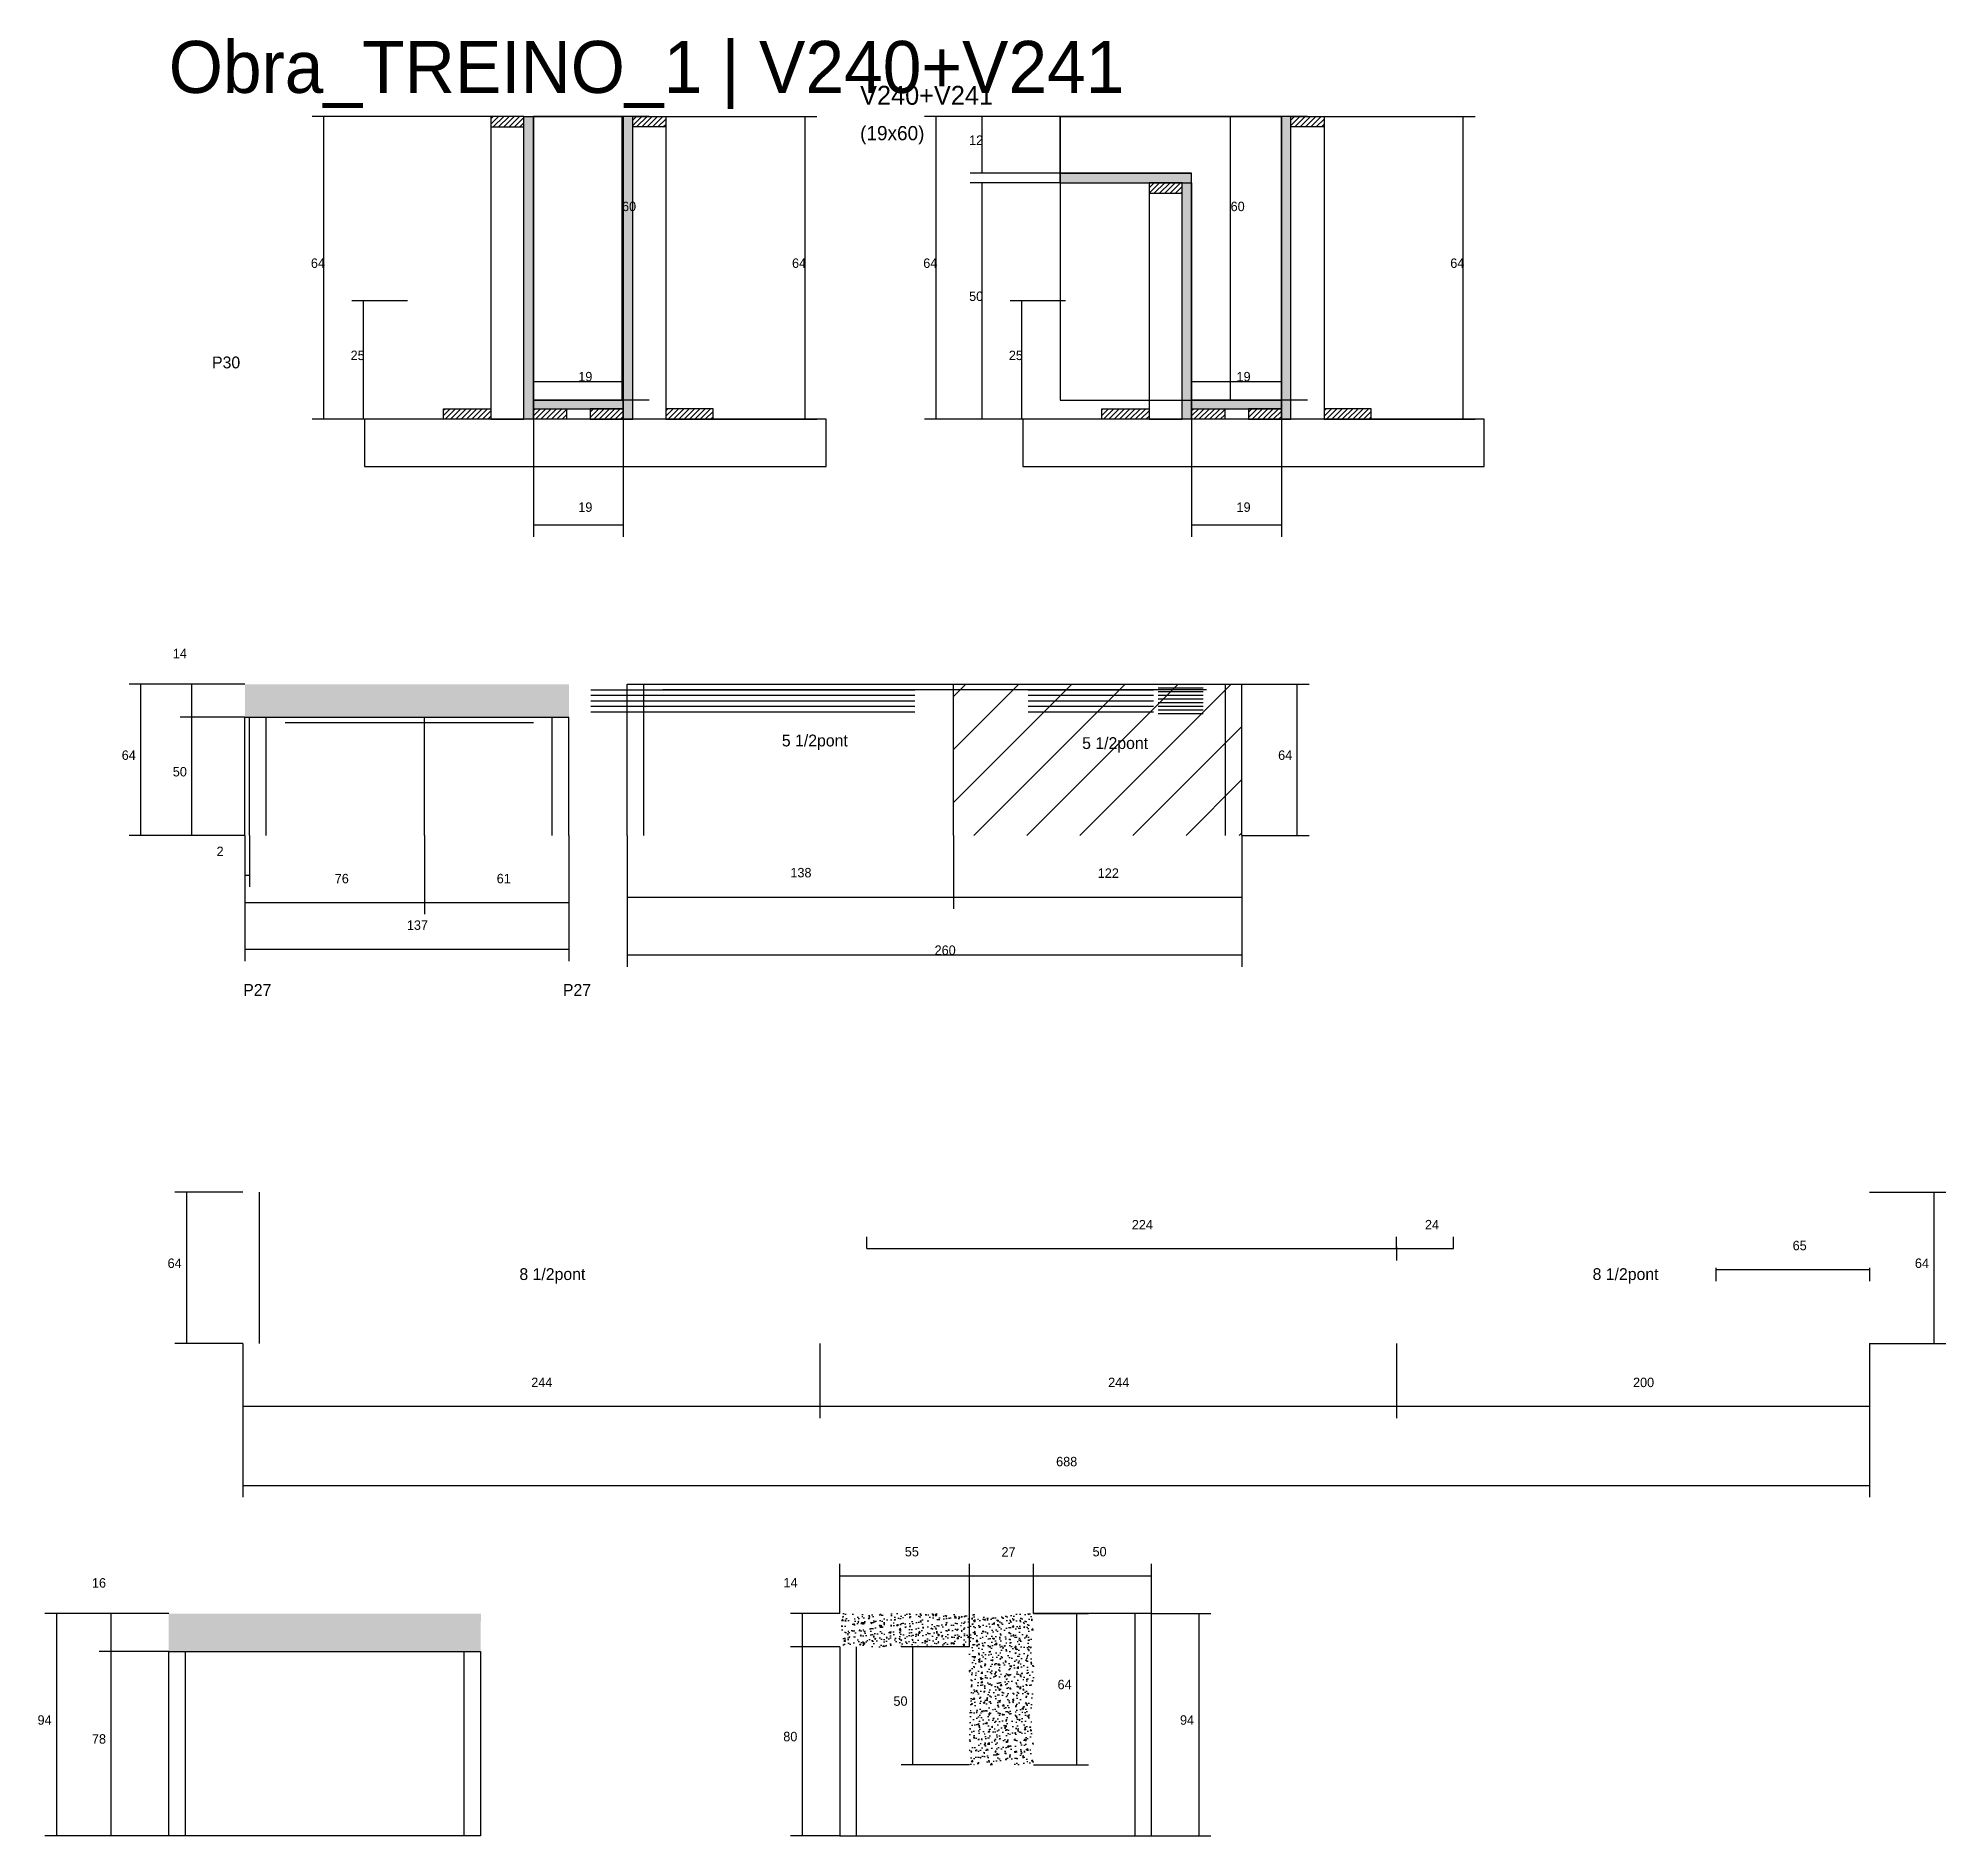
# Model space of a CAD drawing. Header units: metres. Extents: x -41 to 34800, y -36000 to 1848.
# Drawn here: x 23225 to 24032, y -13397 to -12637 of the extents above; entities that cross this region are included whole.
import ezdxf

# ---------------------------------------------------------------- set-up
doc = ezdxf.new("R2010")
doc.units = ezdxf.units.M
for name, color, linetype in [('CONCRETO', 251, 'Continuous'), ('COTA', 4, 'Continuous'), ('Cota Seção (2x)', 4, 'Continuous'), ('Hachura', 253, 'Continuous'), ('LABEL_ID', 3, 'Continuous'), ('Madeira', 126, 'Continuous'), ('NOMENCLATURA', 7, 'Continuous'), ('Painéis', 200, 'Continuous'), ('REAPROVEITAMENTO', 251, 'Continuous'), ('SARR_2.2x7', 40, 'Continuous'), ('Texto Seção', 7, 'Continuous')]:
    doc.layers.add(name, color=color, linetype=linetype)

msp = doc.modelspace()

# ---------------------------------------------------------------- texts
at = {"layer": 'COTA'}
for s, p in [('12', (23618.5, -12682)), ('64', (23340.1, -12734)), ('64', (23543.6, -12734)), ('64', (23599.1, -12734)), ('64', (23822, -12734)), ('50', (23618.5, -12748)), ('25', (23356.9, -12773)), ('25', (23635.3, -12773)), ('19', (23453.2, -12837.2)), ('19', (23731.6, -12837.2)), ('14', (23281.7, -12899.1)), ('64', (23260.1, -12942.1)), ('64', (23749.2, -12942.1)), ('50', (23281.7, -12949.1)), ('2', (23300.2, -12982.8)), ('76', (23350.2, -12994.3)), ('61', (23418.7, -12994.3)), ('138', (23542.9, -12991.8)), ('122', (23672.9, -12992)), ('137', (23380.7, -13014)), ('260', (23603.9, -13024.6)), ('244', (23433.3, -13207.4)), ('244', (23677.3, -13207.4)), ('200', (23899.3, -13207.4)), ('688', (23655.3, -13240.9)), ('55', (23591.3, -13279)), ('27', (23632.2, -13279.1)), ('50', (23670.7, -13279)), ('16', (23247.5, -13292.2)), ('14', (23540, -13292.1)), ('64', (23655.9, -13335.2)), ('50', (23586.5, -13342.2)), ('94', (23224.5, -13350.2)), ('80', (23539.9, -13357.2)), ('94', (23707.7, -13350.2)), ('78', (23247.5, -13358.2))]:
    msp.add_text(s, height=4, dxfattribs=at).set_placement(p)
at = {"layer": 'Cota Seção (2x)'}
for s, p in [('60', (23471.7, -12710)), ('60', (23729.1, -12710)), ('19', (23453.2, -12782)), ('19', (23731.6, -12782)), ('224', (23687.3, -13140.7)), ('24', (23811.3, -13140.7)), ('65', (23966.8, -13149.5)), ('64', (23279.5, -13157)), ('64', (24018.5, -13157))]:
    msp.add_text(s, height=4, dxfattribs=at).set_placement(p)
at = {"layer": 'LABEL_ID'}
msp.add_text('Obra_TREINO_1 | V240+V241', height=22, dxfattribs=at).set_placement((23280, -12660))
at = {"layer": 'NOMENCLATURA'}
for s, p in [('P30', (23298.3, -12776.5)), ('5 1/2pont', (23539.3, -12936.4)), ('5 1/2pont', (23666.3, -12937.5)), ('P27', (23311.5, -13041.9)), ('P27', (23446.7, -13041.9)), ('8 1/2pont', (23428.3, -13162.1)), ('8 1/2pont', (23882.2, -13162.1))]:
    msp.add_text(s, height=5, dxfattribs=at).set_placement(p)
at = {"layer": 'Texto Seção'}
for s, height, p in [('V240+V241', 8, (23572.4, -12665)), ('(19x60)', 6, (23572.4, -12680))]:
    msp.add_text(s, height=height, dxfattribs=at).set_placement(p)

# ---------------------------------------------------------------- hatches: boundary and pattern name
at = {"layer": 'COTA'}
h = msp.add_hatch(dxfattribs=at)
h.set_pattern_fill('AR-CONC', scale=0.03)
h.paths.add_polyline_path([(23449.2, -12910.1), (23312.2, -12910.1), (23312.2, -12910.1), (23312.2, -12924.1), (23312.2, -12924.1), (23449.2, -12924.1), (23449.2, -12924.1), (23449.2, -12910.1)])
h = msp.add_hatch(dxfattribs=at)
h.set_pattern_fill('AR-CONC', scale=0.03)
h.paths.add_polyline_path([(23412, -13303.2), (23280, -13303.2), (23280, -13319.2), (23411.9, -13319.2)])
h = msp.add_hatch(dxfattribs=at)
h.set_pattern_fill('AR-CONC', scale=0.03)
h.paths.add_polyline_path([(23618.7, -13317.2), (23563.8, -13317.2), (23563.8, -13317.2), (23563.8, -13303.2), (23563.8, -13303.2), (23645.7, -13303.2), (23645.7, -13303.2), (23645.7, -13367.2), (23645.7, -13367.2), (23618.7, -13367.2), (23618.7, -13367.2), (23618.7, -13317.2)])
at = {"layer": 'Hachura'}
h = msp.add_hatch(dxfattribs=at)
h.set_pattern_fill('ANSI31', scale=0.5)
h.paths.add_polyline_path([(23430.2, -12674.4), (23430.2, -12670), (23430.2, -12670), (23416.2, -12670), (23416.2, -12670), (23416.2, -12674.4), (23416.2, -12674.4), (23430.2, -12674.4)])
h = msp.add_hatch(color=8, dxfattribs=at)
h.dxf.hatch_style = 1
h.paths.add_polyline_path([(23430.2, -12670), (23434.2, -12670), (23434.2, -12670), (23434.2, -12798), (23434.2, -12798), (23430.2, -12798), (23430.2, -12798), (23430.2, -12670)])
h = msp.add_hatch(color=8, dxfattribs=at)
h.dxf.hatch_style = 1
h.paths.add_polyline_path([(23476.2, -12670), (23472.2, -12670), (23472.2, -12670), (23472.2, -12798), (23472.2, -12798), (23476.2, -12798), (23476.2, -12798), (23476.2, -12670)])
h = msp.add_hatch(dxfattribs=at)
h.set_pattern_fill('ANSI31', scale=0.5)
h.paths.add_polyline_path([(23476.2, -12674.4), (23476.2, -12670), (23476.2, -12670), (23490.2, -12670), (23490.2, -12670), (23490.2, -12674.4), (23490.2, -12674.4), (23476.2, -12674.4)])
h = msp.add_hatch(color=8, dxfattribs=at)
h.dxf.hatch_style = 1
h.paths.add_polyline_path([(23754.6, -12670), (23750.6, -12670), (23750.6, -12670), (23750.6, -12798), (23750.6, -12798), (23754.6, -12798), (23754.6, -12798), (23754.6, -12670)])
h = msp.add_hatch(dxfattribs=at)
h.set_pattern_fill('ANSI31', scale=0.5)
h.paths.add_polyline_path([(23754.6, -12674.4), (23754.6, -12670), (23754.6, -12670), (23768.6, -12670), (23768.6, -12670), (23768.6, -12674.4), (23768.6, -12674.4), (23754.6, -12674.4)])
h = msp.add_hatch(color=8, dxfattribs=at)
h.dxf.hatch_style = 1
h.paths.add_polyline_path([(23712.6, -12698), (23712.6, -12694), (23712.6, -12694), (23657, -12694), (23657, -12694), (23657, -12698), (23657, -12698), (23712.6, -12698)])
h = msp.add_hatch(dxfattribs=at)
h.set_pattern_fill('ANSI31', scale=0.5)
h.paths.add_polyline_path([(23708.6, -12702.4), (23708.6, -12698), (23708.6, -12698), (23694.6, -12698), (23694.6, -12698), (23694.6, -12702.4), (23694.6, -12702.4), (23708.6, -12702.4)])
h = msp.add_hatch(color=8, dxfattribs=at)
h.dxf.hatch_style = 1
h.paths.add_polyline_path([(23708.6, -12698), (23712.6, -12698), (23712.6, -12698), (23712.6, -12798), (23712.6, -12798), (23708.6, -12798), (23708.6, -12798), (23708.6, -12698)])
h = msp.add_hatch(dxfattribs=at)
h.set_pattern_fill('ANSI31', scale=0.5)
h.paths.add_polyline_path([(23396.2, -12798), (23396.2, -12793.6), (23396.2, -12793.6), (23416.2, -12793.6), (23416.2, -12793.6), (23416.2, -12798), (23416.2, -12798), (23396.2, -12798)])
h = msp.add_hatch(color=8, dxfattribs=at)
h.dxf.hatch_style = 1
h.paths.add_polyline_path([(23472.2, -12793.6), (23472.2, -12790), (23472.2, -12790), (23434.2, -12790), (23434.2, -12790), (23434.2, -12793.6), (23434.2, -12793.6), (23472.2, -12793.6)])
h = msp.add_hatch(dxfattribs=at)
h.set_pattern_fill('ANSI31', scale=0.5)
h.paths.add_polyline_path([(23434.2, -12798), (23434.2, -12793.6), (23434.2, -12793.6), (23448.2, -12793.6), (23448.2, -12793.6), (23448.2, -12798), (23448.2, -12798), (23434.2, -12798)])
h = msp.add_hatch(dxfattribs=at)
h.set_pattern_fill('ANSI31', scale=0.5)
h.paths.add_polyline_path([(23472.2, -12798), (23472.2, -12793.6), (23472.2, -12793.6), (23458.2, -12793.6), (23458.2, -12793.6), (23458.2, -12798), (23458.2, -12798), (23472.2, -12798)])
h = msp.add_hatch(dxfattribs=at)
h.set_pattern_fill('ANSI31', scale=0.5)
h.paths.add_polyline_path([(23510.2, -12798), (23510.2, -12793.6), (23510.2, -12793.6), (23490.2, -12793.6), (23490.2, -12793.6), (23490.2, -12798), (23490.2, -12798), (23510.2, -12798)])
h = msp.add_hatch(dxfattribs=at)
h.set_pattern_fill('ANSI31', scale=0.5)
h.paths.add_polyline_path([(23674.6, -12798), (23674.6, -12793.6), (23674.6, -12793.6), (23694.6, -12793.6), (23694.6, -12793.6), (23694.6, -12798), (23694.6, -12798), (23674.6, -12798)])
h = msp.add_hatch(color=8, dxfattribs=at)
h.dxf.hatch_style = 1
h.paths.add_polyline_path([(23750.6, -12793.6), (23750.6, -12790), (23750.6, -12790), (23712.6, -12790), (23712.6, -12790), (23712.6, -12793.6), (23712.6, -12793.6), (23750.6, -12793.6)])
h = msp.add_hatch(dxfattribs=at)
h.set_pattern_fill('ANSI31', scale=0.5)
h.paths.add_polyline_path([(23712.6, -12798), (23712.6, -12793.6), (23712.6, -12793.6), (23726.6, -12793.6), (23726.6, -12793.6), (23726.6, -12798), (23726.6, -12798), (23712.6, -12798)])
h = msp.add_hatch(dxfattribs=at)
h.set_pattern_fill('ANSI31', scale=0.5)
h.paths.add_polyline_path([(23750.6, -12798), (23750.6, -12793.6), (23750.6, -12793.6), (23736.6, -12793.6), (23736.6, -12793.6), (23736.6, -12798), (23736.6, -12798), (23750.6, -12798)])
h = msp.add_hatch(dxfattribs=at)
h.set_pattern_fill('ANSI31', scale=0.5)
h.paths.add_polyline_path([(23788.6, -12798), (23788.6, -12793.6), (23788.6, -12793.6), (23768.6, -12793.6), (23768.6, -12793.6), (23768.6, -12798), (23768.6, -12798), (23788.6, -12798)])
at = {"layer": 'REAPROVEITAMENTO'}
h = msp.add_hatch(dxfattribs=at)
h.set_pattern_fill('ANSI31', scale=5)
h.paths.add_polyline_path([(23611.9, -12910.1), (23611.9, -12974.1), (23611.9, -12974.1), (23733.9, -12974.1), (23733.9, -12974.1), (23733.9, -12910.1), (23733.9, -12910.1), (23611.9, -12910.1)])

# ---------------------------------------------------------------- linework, layer by layer
at = {"layer": 'CONCRETO'}
for points in [[(23434.2, -12670), (23434.2, -12670), (23472.2, -12670), (23472.2, -12698), (23472.2, -12698), (23472.2, -12790), (23434.2, -12790), (23434.2, -12670)], [(23434.2, -12790), (23472.2, -12790), (23472.2, -12670), (23434.2, -12670)], [(23657, -12694), (23657, -12670), (23750.6, -12670), (23750.6, -12698), (23750.6, -12698), (23750.6, -12790), (23712.6, -12790), (23712.6, -12694)], [(23657, -12790), (23750.6, -12790), (23750.6, -12670), (23657, -12670)]]:
    msp.add_lwpolyline(points, close=True, dxfattribs=at)
at = {"layer": 'COTA'}
for p, q in [((23416.2, -12670), (23340.6, -12670)), ((23345.6, -12798), (23345.6, -12670)), ((23490.2, -12670), (23554.1, -12670)), ((23549.1, -12798), (23549.1, -12670)), ((23657, -12670), (23599.6, -12670)), ((23604.6, -12798), (23604.6, -12670)), ((23657, -12670), (23619, -12670)), ((23624, -12694), (23624, -12670)), ((23768.6, -12670), (23832.5, -12670)), ((23827.5, -12798), (23827.5, -12670)), ((23657, -12694), (23619, -12694)), ((23657, -12698), (23619, -12698)), ((23624, -12798), (23624, -12698)), ((23380.9, -12748), (23357.4, -12748)), ((23362.4, -12798), (23362.4, -12748)), ((23659.3, -12748), (23635.8, -12748)), ((23640.8, -12798), (23640.8, -12748)), ((23400.6, -12798), (23340.6, -12798)), ((23380.9, -12798), (23357.4, -12798)), ((23434.2, -12798), (23434.2, -12847.7)), ((23472.2, -12798), (23472.2, -12847.7)), ((23505.8, -12798), (23554.1, -12798)), ((23679, -12798), (23599.6, -12798)), ((23679, -12798), (23619, -12798)), ((23659.3, -12798), (23635.8, -12798)), ((23712.6, -12798), (23712.6, -12847.7)), ((23750.6, -12798), (23750.6, -12847.7)), ((23784.2, -12798), (23832.5, -12798)), ((23434.2, -12842.7), (23472.2, -12842.7)), ((23712.6, -12842.7), (23750.6, -12842.7)), ((23312.2, -12910.1), (23263.2, -12910.1)), ((23268.2, -12974.1), (23268.2, -12910.1)), ((23312.2, -12910.1), (23284.8, -12910.1)), ((23289.8, -12924.1), (23289.8, -12910.1)), ((23733.9, -12910.1), (23762.3, -12910.1)), ((23757.3, -12974.1), (23757.3, -12910.1)), ((23312.2, -12924.1), (23284.8, -12924.1)), ((23312.2, -12924.1), (23284.8, -12924.1)), ((23289.8, -12974.1), (23289.8, -12924.1)), ((23312.2, -12974.1), (23263.2, -12974.1)), ((23312.2, -12974.1), (23284.8, -12974.1)), ((23312.2, -12974.1), (23312.2, -13007.4)), ((23312.2, -12974.1), (23312.2, -13027.2)), ((23312.2, -12974.1), (23312.2, -12995.8)), ((23314.2, -12974.1), (23314.2, -12995.8)), ((23388.2, -12974.1), (23388.2, -13007.4)), ((23388.2, -12974.1), (23388.2, -13007.4)), ((23449.2, -12974.1), (23449.2, -13007.4)), ((23449.2, -12974.1), (23449.2, -13027.2)), ((23473.9, -12974.1), (23473.9, -13005.1)), ((23473.9, -12974.1), (23473.9, -13029.6)), ((23611.9, -12974.1), (23611.9, -13005.1)), ((23611.9, -12974.1), (23611.9, -13005.1)), ((23733.9, -12974.1), (23733.9, -13005.1)), ((23733.9, -12974.1), (23733.9, -13029.6)), ((23733.9, -12974.1), (23762.3, -12974.1)), ((23312.2, -12990.8), (23314.2, -12990.8)), ((23312.2, -13002.4), (23388.2, -13002.4)), ((23388.2, -13002.4), (23449.2, -13002.4)), ((23473.9, -13000.1), (23611.9, -13000.1)), ((23611.9, -13000.1), (23733.9, -13000.1)), ((23312.2, -13022.2), (23449.2, -13022.2)), ((23473.9, -13024.6), (23733.9, -13024.6)), ((23311.3, -13189), (23311.3, -13254)), ((23311.3, -13189), (23311.3, -13220.5)), ((23555.3, -13189), (23555.3, -13220.5)), ((23555.3, -13189), (23555.3, -13220.5)), ((23799.3, -13189), (23799.3, -13220.5)), ((23799.3, -13189), (23799.3, -13220.5)), ((23999.3, -13189), (23999.3, -13220.5)), ((23999.3, -13189), (23999.3, -13254)), ((23311.3, -13215.5), (23555.3, -13215.5)), ((23555.3, -13215.5), (23799.3, -13215.5)), ((23799.3, -13215.5), (23999.3, -13215.5)), ((23311.3, -13249), (23999.3, -13249)), ((23563.8, -13303.2), (23563.8, -13282.2)), ((23563.8, -13287.2), (23618.7, -13287.2)), ((23618.7, -13317.2), (23618.7, -13282.2)), ((23618.7, -13317.2), (23618.7, -13282.2)), ((23618.7, -13287.2), (23645.7, -13287.2)), ((23645.7, -13303.2), (23645.7, -13282.2)), ((23645.7, -13303.2), (23645.7, -13282.2)), ((23645.7, -13287.2), (23695.7, -13287.2)), ((23695.7, -13303.2), (23695.7, -13282.2)), ((23280, -13303.2), (23227.6, -13303.2)), ((23232.6, -13397.2), (23232.6, -13303.2)), ((23280, -13303.2), (23250.6, -13303.2)), ((23255.6, -13319.2), (23255.6, -13303.2)), ((23563.8, -13303.2), (23543, -13303.2)), ((23548, -13317.2), (23548, -13303.2)), ((23645.7, -13303.2), (23669, -13303.2)), ((23664, -13367.2), (23664, -13303.2)), ((23695.7, -13303.2), (23720.8, -13303.2)), ((23715.8, -13397.2), (23715.8, -13303.2)), ((23280, -13319.2), (23250.6, -13319.2)), ((23280, -13319.2), (23250.6, -13319.2)), ((23255.6, -13397.2), (23255.6, -13319.2)), ((23563.8, -13317.2), (23543, -13317.2)), ((23563.8, -13317.2), (23543, -13317.2)), ((23548, -13397.2), (23548, -13317.2)), ((23618.7, -13317.2), (23589.7, -13317.2)), ((23594.7, -13367.2), (23594.7, -13317.2)), ((23618.7, -13367.2), (23589.7, -13367.2)), ((23645.7, -13367.2), (23669, -13367.2)), ((23280, -13397.2), (23227.6, -13397.2)), ((23280, -13397.2), (23250.6, -13397.2)), ((23563.8, -13397.2), (23543, -13397.2)), ((23695.7, -13397.2), (23720.8, -13397.2))]:
    msp.add_line(p, q, dxfattribs=at)
at = {"layer": 'Cota Seção (2x)'}
for p, q in [((23483.2, -12670), (23466.7, -12670)), ((23471.7, -12790), (23471.7, -12670)), ((23761.6, -12670), (23724.1, -12670)), ((23729.1, -12790), (23729.1, -12670)), ((23434.2, -12798), (23434.2, -12777)), ((23472.2, -12798), (23472.2, -12777)), ((23712.6, -12798), (23712.6, -12777)), ((23750.6, -12798), (23750.6, -12777)), ((23434.2, -12782), (23472.2, -12782)), ((23712.6, -12782), (23750.6, -12782)), ((23483.2, -12790), (23466.7, -12790)), ((23761.6, -12790), (23724.1, -12790)), ((23311.3, -13125), (23282.6, -13125)), ((23287.6, -13189), (23287.6, -13125)), ((23999.3, -13125), (24031.6, -13125)), ((24026.6, -13189), (24026.6, -13125)), ((23575.3, -13148.8), (23575.3, -13143.8)), ((23575.3, -13148.8), (23799.3, -13148.8)), ((23799.3, -13148.8), (23799.3, -13143.8)), ((23799.3, -13148.1), (23799.3, -13153.8)), ((23799.3, -13148.8), (23823.3, -13148.8)), ((23823.3, -13148.8), (23823.3, -13143.8)), ((23934.3, -13157), (23934.3, -13162.6)), ((23934.3, -13157.6), (23999.3, -13157.6)), ((23999.3, -13157), (23999.3, -13162.6)), ((23311.3, -13189), (23282.6, -13189)), ((23999.3, -13189), (24031.6, -13189))]:
    msp.add_line(p, q, dxfattribs=at)
at = {"layer": 'Madeira'}
for points in [[(23430.2, -12674.4), (23430.2, -12670), (23416.2, -12670), (23416.2, -12674.4)], [(23430.2, -12670), (23416.2, -12670), (23416.2, -12798), (23430.2, -12798)], [(23476.2, -12674.4), (23476.2, -12670), (23490.2, -12670), (23490.2, -12674.4)], [(23476.2, -12670), (23490.2, -12670), (23490.2, -12798), (23476.2, -12798)], [(23754.6, -12674.4), (23754.6, -12670), (23768.6, -12670), (23768.6, -12674.4)], [(23754.6, -12670), (23768.6, -12670), (23768.6, -12798), (23754.6, -12798)], [(23708.6, -12702.4), (23708.6, -12698), (23694.6, -12698), (23694.6, -12702.4)], [(23708.6, -12698), (23694.6, -12698), (23694.6, -12798), (23708.6, -12798)], [(23396.2, -12798), (23396.2, -12793.6), (23416.2, -12793.6), (23416.2, -12798)], [(23434.2, -12798), (23434.2, -12793.6), (23448.2, -12793.6), (23448.2, -12798)], [(23472.2, -12798), (23472.2, -12793.6), (23458.2, -12793.6), (23458.2, -12798)], [(23510.2, -12798), (23510.2, -12793.6), (23490.2, -12793.6), (23490.2, -12798)], [(23674.6, -12798), (23674.6, -12793.6), (23694.6, -12793.6), (23694.6, -12798)], [(23712.6, -12798), (23712.6, -12793.6), (23726.6, -12793.6), (23726.6, -12798)], [(23750.6, -12798), (23750.6, -12793.6), (23736.6, -12793.6), (23736.6, -12798)], [(23788.6, -12798), (23788.6, -12793.6), (23768.6, -12793.6), (23768.6, -12798)], [(23362.8, -12818), (23558, -12818), (23558, -12798), (23362.8, -12798)], [(23641.2, -12818), (23836.3, -12818), (23836.3, -12798), (23641.2, -12798)]]:
    msp.add_lwpolyline(points, close=True, dxfattribs=at)
at = {"layer": 'Painéis'}
for p, q in [((23434.2, -12798), (23434.2, -12670)), ((23472.2, -12798), (23472.2, -12670)), ((23657, -12694), (23712.6, -12694)), ((23657, -12698), (23657, -12694)), ((23712.6, -12698), (23712.6, -12694)), ((23712.6, -12798), (23712.6, -12698)), ((23434.2, -12790), (23472.2, -12790)), ((23434.2, -12793.6), (23434.2, -12790)), ((23472.2, -12793.6), (23472.2, -12790)), ((23712.6, -12790), (23750.6, -12790)), ((23712.6, -12793.6), (23712.6, -12790)), ((23473.9, -12910.1), (23733.9, -12910.1)), ((23473.9, -12974.1), (23473.9, -12910.1)), ((23611.9, -12974.1), (23611.9, -12910.1)), ((23733.9, -12974.1), (23733.9, -12910.1)), ((23312.2, -12924.1), (23449.2, -12924.1)), ((23312.2, -12974.1), (23312.2, -12924.1)), ((23314.2, -12974.1), (23314.2, -12924.1)), ((23388.2, -12974.1), (23388.2, -12924.1)), ((23449.2, -12974.1), (23449.2, -12924.1))]:
    msp.add_line(p, q, dxfattribs=at)
for points in [[(23430.2, -12670), (23434.2, -12670), (23434.2, -12798), (23430.2, -12798)], [(23476.2, -12670), (23472.2, -12670), (23472.2, -12798), (23476.2, -12798)], [(23754.6, -12670), (23750.6, -12670), (23750.6, -12798), (23754.6, -12798)], [(23712.6, -12698), (23712.6, -12694), (23657, -12694), (23657, -12698)], [(23708.6, -12698), (23712.6, -12698), (23712.6, -12798), (23708.6, -12798)], [(23472.2, -12793.6), (23472.2, -12790), (23434.2, -12790), (23434.2, -12793.6)], [(23750.6, -12793.6), (23750.6, -12790), (23712.6, -12790), (23712.6, -12793.6)], [(23280, -13319.2), (23411.9, -13319.2), (23411.9, -13397.2), (23280, -13397.2)]]:
    msp.add_lwpolyline(points, close=True, dxfattribs=at)
msp.add_lwpolyline([(23563.8, -13317.2), (23563.8, -13397.2), (23695.7, -13397.2), (23695.7, -13303.2), (23645.7, -13303.2)], dxfattribs=at)
at = {"layer": 'SARR_2.2x7'}
for p, q in [((23458.5, -12912.43), (23595.5, -12912.43)), ((23458.5, -12914.77), (23595.5, -12914.77)), ((23458.5, -12917.1), (23595.5, -12917.1)), ((23480.9, -12974.1), (23480.9, -12910.1)), ((23488.9, -12912.3), (23611.9, -12912.3)), ((23611.9, -12912.3), (23718.9, -12912.3)), ((23643.5, -12912.43), (23696.5, -12912.43)), ((23643.5, -12914.77), (23696.5, -12914.77)), ((23643.5, -12917.1), (23696.5, -12917.1)), ((23698.5, -12911.66), (23717.5, -12911.66)), ((23698.5, -12913.21), (23717.5, -12913.21)), ((23698.5, -12914.77), (23717.5, -12914.77)), ((23698.5, -12916.32), (23717.5, -12916.32)), ((23726.9, -12974.1), (23726.9, -12910.1)), ((23321.2, -12974.1), (23321.2, -12924.1)), ((23442.2, -12974.1), (23442.2, -12924.1)), ((23458.5, -12919.43), (23595.5, -12919.43)), ((23458.5, -12921.77), (23595.5, -12921.77)), ((23643.5, -12919.43), (23696.5, -12919.43)), ((23643.5, -12921.77), (23696.5, -12921.77)), ((23698.5, -12917.88), (23717.5, -12917.88)), ((23698.5, -12919.43), (23717.5, -12919.43)), ((23698.5, -12920.99), (23717.5, -12920.99)), ((23698.5, -12922.54), (23717.5, -12922.54)), ((23329.2, -12926.3), (23388.2, -12926.3)), ((23388.2, -12926.3), (23434.2, -12926.3)), ((23318.3, -13189), (23318.3, -13125)), ((23688.7, -13397.2), (23688.7, -13303.2)), ((23287, -13397.2), (23287, -13319.2)), ((23404.9, -13397.2), (23404.9, -13319.2)), ((23570.8, -13397.2), (23570.8, -13317.2))]:
    msp.add_line(p, q, dxfattribs=at)

msp.set_redraw_order([(e.dxf.handle, doc.entitydb.next_handle()) for e in msp.query("TEXT MTEXT ATTDEF DIMENSION ARC_DIMENSION")])  # texts and dimensions are drawn at this point

doc.saveas('drawing.dxf')
